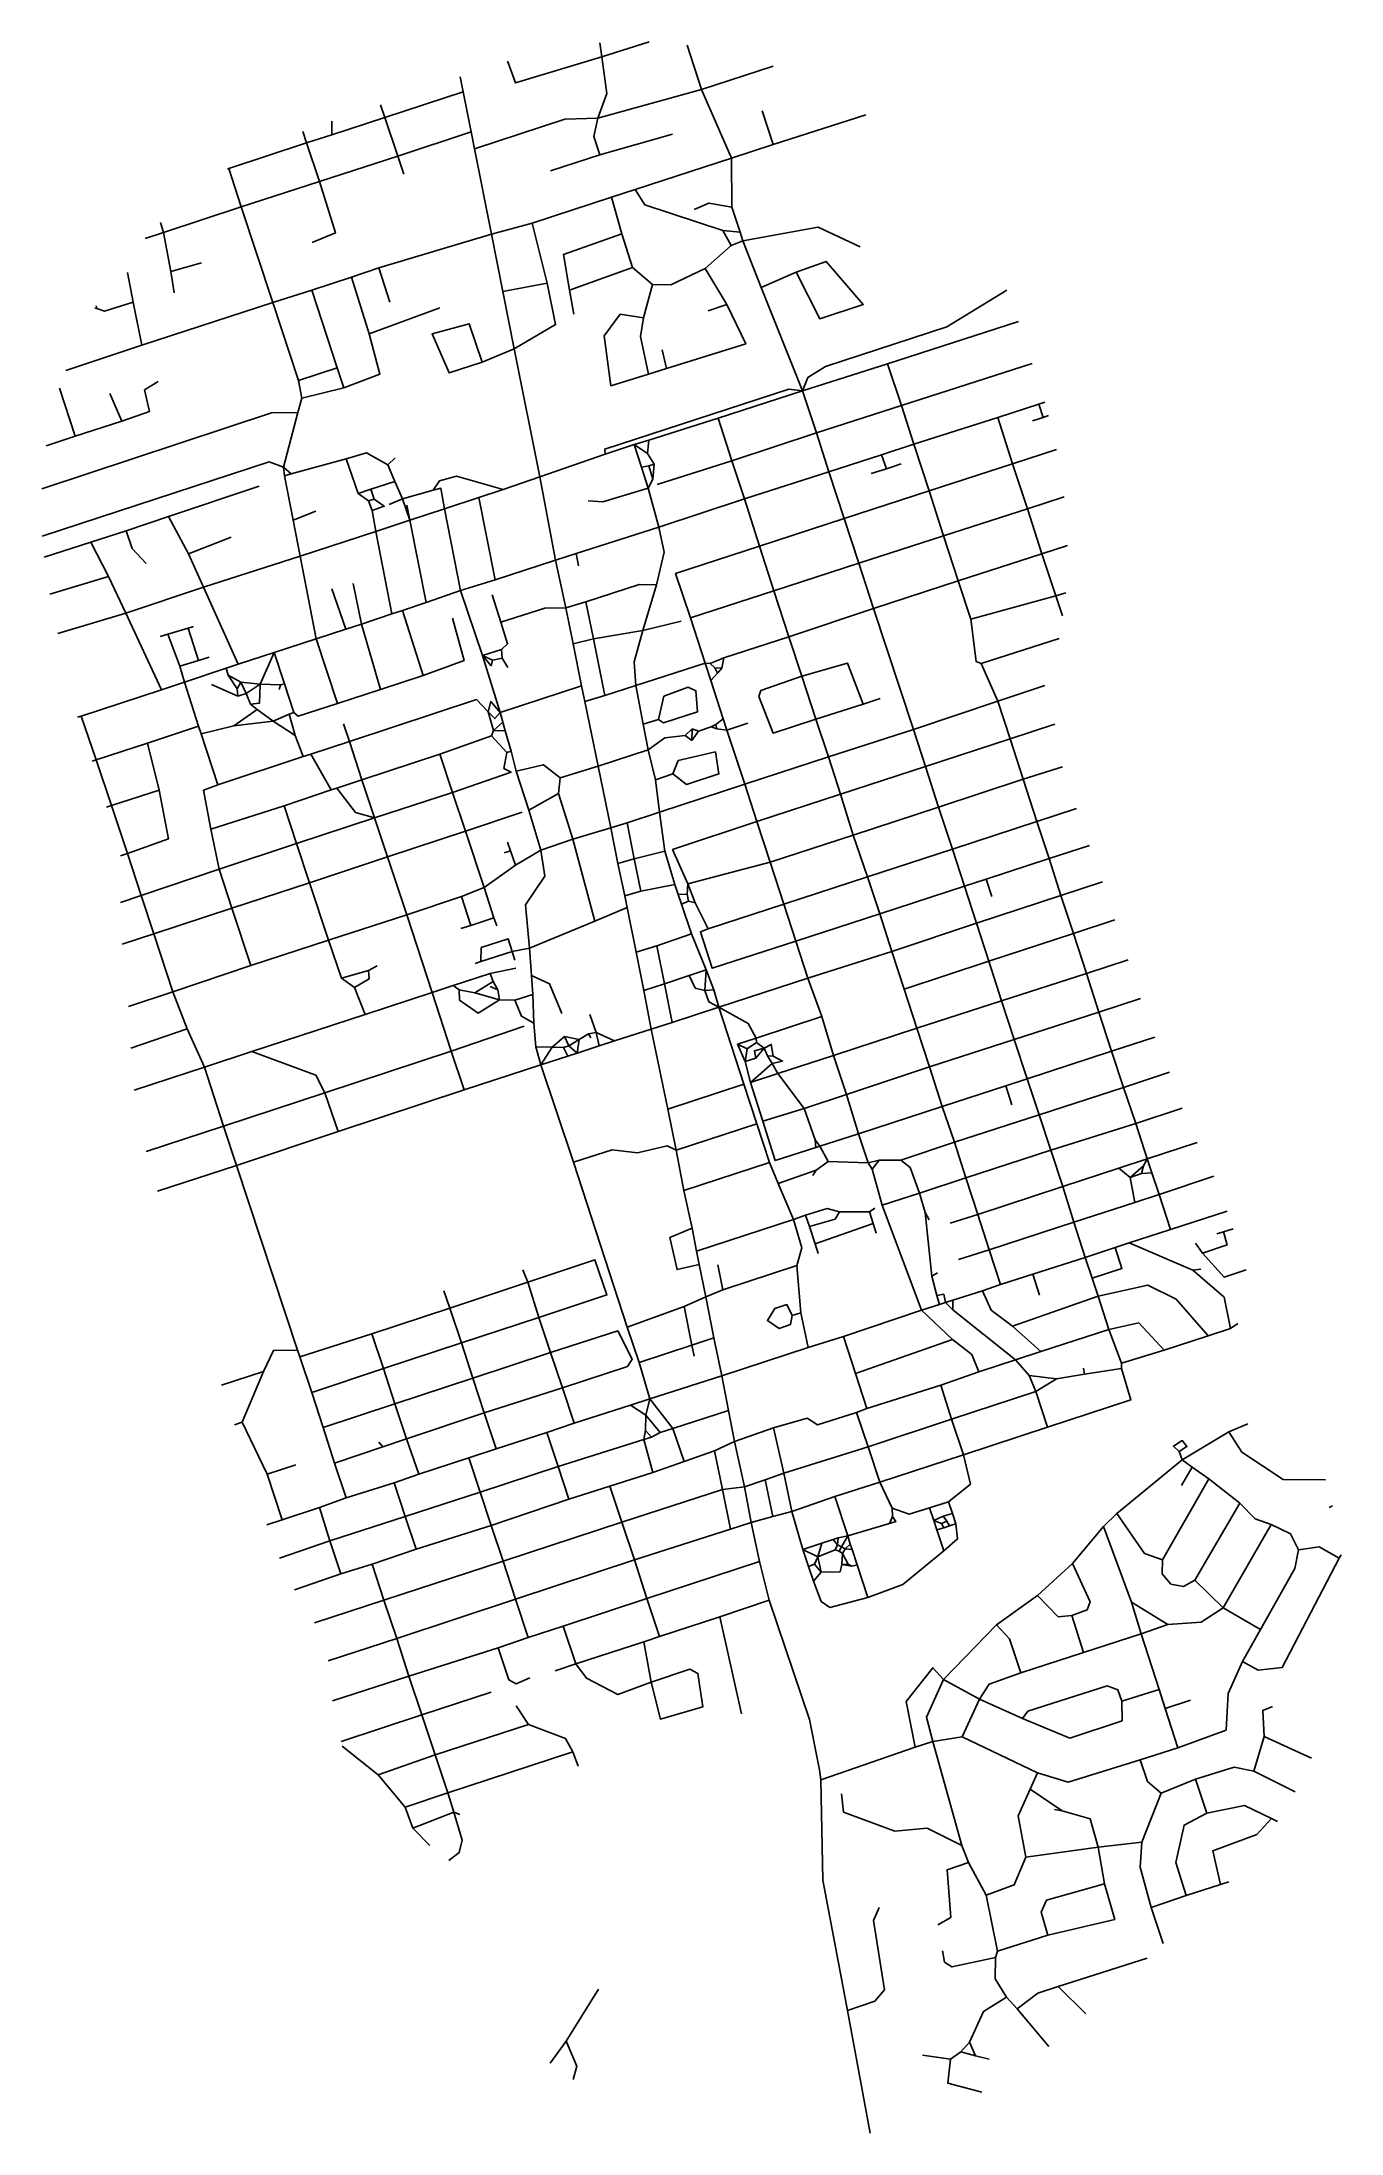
# Model space of a CAD drawing. Header units: metres. Extents: x 626227 to 629446, y 4844735 to 4849917.
import ezdxf

# ---------------------------------------------------------------- set-up
doc = ezdxf.new("R2010")
doc.units = ezdxf.units.M

msp = doc.modelspace()

# ---------------------------------------------------------------- linework, layer by layer
at = {"layer": 'ROADS'}
for points in [[(627614.7, 4849879.9), (627609.4, 4849914.4)], [(627614.7, 4849879.9), (627731.5, 4849917.2)], [(627861.7, 4849799.1), (627825.7, 4849909.2)], [(627381.6, 4849868), (627379.6, 4849868.2)], [(627381.6, 4849868), (627381.1, 4849868.6)], [(627614.7, 4849879.9), (627401, 4849815.5), (627381.6, 4849868)], [(627604.2, 4849728.3), (627627, 4849789), (627614.7, 4849879.9)], [(627861.7, 4849799.1), (628039.2, 4849857)], [(627271.3, 4849793.1), (627263.9, 4849830.5)], [(627076.8, 4849729.6), (627066.4, 4849761.4)], [(627271.3, 4849793.1), (627076.8, 4849729.6)], [(627290.5, 4849694.4), (627271.3, 4849793.1)], [(627604.2, 4849728.3), (627861.7, 4849799.1)], [(627935.8, 4849629.2), (627861.7, 4849799.1)], [(627076.8, 4849729.6), (626945.7, 4849686.9)], [(626945.7, 4849686.9), (626945.9, 4849721)], [(627109, 4849633.7), (627076.8, 4849729.6)], [(627299, 4849652), (627522.5, 4849725.4), (627604.2, 4849728.3)], [(627609.2, 4849637.1), (627594.3, 4849682.9), (627604.2, 4849728.3)], [(628038.5, 4849662.5), (628011.4, 4849746.2)], [(628038.5, 4849662.5), (628268.5, 4849736.6)], [(626883, 4849666.6), (626690.4, 4849603.1)], [(626883, 4849666.6), (626873.7, 4849695.2)], [(626945.7, 4849686.9), (626883, 4849666.6)], [(626915.4, 4849571.1), (626883, 4849666.6)], [(627290.5, 4849694.4), (627109, 4849633.7)], [(627299, 4849652), (627290.5, 4849694.4)], [(627341.1, 4849440.7), (627299, 4849652)], [(627609.2, 4849637.1), (627789.1, 4849688.4)], [(627935.8, 4849629.2), (628038.5, 4849662.5)], [(626690.4, 4849603.1), (626687.4, 4849602.1)], [(626690.4, 4849603.1), (626690.1, 4849603.8)], [(626721.5, 4849508.1), (626690.4, 4849603.1)], [(627109, 4849633.7), (626915.4, 4849571.1)], [(627124.1, 4849589.4), (627109, 4849633.7)], [(627487, 4849597.8), (627609.2, 4849637.1)], [(627696.9, 4849551.4), (627935.8, 4849629.2)], [(627936.3, 4849507.7), (627935.8, 4849629.2)], [(626915.4, 4849571.1), (626721.5, 4849508.1)], [(626896.9, 4849420.3), (626954.8, 4849443.9), (626915.4, 4849571.1)], [(627638.4, 4849532.3), (627696.9, 4849551.4)], [(627696.9, 4849551.4), (627721.3, 4849513.2), (627914.3, 4849449.7)], [(626721.5, 4849508.1), (626529.1, 4849444.6)], [(626799.6, 4849271.5), (626721.5, 4849508.1)], [(627441.8, 4849468.2), (627638.4, 4849532.3)], [(627663.7, 4849441.3), (627638.4, 4849532.3)], [(627843.3, 4849501.8), (627879.4, 4849517.3), (627936.3, 4849507.7)], [(627956.7, 4849445.8), (627936.3, 4849507.7)], [(626529.1, 4849444.6), (626483.7, 4849429.6)], [(626521.2, 4849469.7), (626529.1, 4849444.6)], [(626529.1, 4849444.6), (626547.1, 4849348.5)], [(627341.1, 4849440.7), (627441.8, 4849468.2)], [(627478.7, 4849319.4), (627441.8, 4849468.2)], [(627663.7, 4849441.3), (627519.2, 4849390.3), (627534.3, 4849302.1)], [(627690.4, 4849358.2), (627663.7, 4849441.3)], [(627914.3, 4849449.7), (627956.7, 4849445.8)], [(627914.3, 4849449.7), (627934.5, 4849412.6)], [(627963.9, 4849424), (627956.7, 4849445.8)], [(627963.9, 4849424), (628150, 4849458.1), (628254, 4849409.5)], [(627341.1, 4849440.7), (627062, 4849356.9)], [(627369.3, 4849298.7), (627341.1, 4849440.7)], [(627934.5, 4849412.6), (627870.5, 4849355.4)], [(627963.9, 4849424), (627934.5, 4849412.6)], [(628009.5, 4849308.2), (627963.9, 4849424)], [(626453.7, 4849271.8), (626440, 4849345.5)], [(626547.1, 4849348.5), (626623.1, 4849369.4)], [(626547.1, 4849348.5), (626555, 4849295.6)], [(627062, 4849356.9), (626994.1, 4849334.1)], [(627062, 4849356.9), (627089.6, 4849271.9)], [(627690.4, 4849358.2), (627534.3, 4849302.1)], [(627740.1, 4849315.7), (627690.4, 4849358.2)], [(627870.5, 4849355.4), (627785.7, 4849315.2), (627740.1, 4849315.7)], [(627870.5, 4849355.4), (627924.1, 4849266)], [(628009.5, 4849308.2), (628095.8, 4849346.2)], [(628095.8, 4849346.2), (628169.9, 4849373.1), (628261.8, 4849266.5), (628154.3, 4849230.9), (628095.8, 4849346.2)], [(626896.4, 4849302.3), (626799.6, 4849271.5)], [(626994.1, 4849334.1), (626896.4, 4849302.3)], [(626959.1, 4849109.4), (626896.4, 4849302.3)], [(627038.4, 4849193.9), (626994.1, 4849334.1)], [(627369.3, 4849298.7), (627478.7, 4849319.4)], [(627397.2, 4849156.7), (627369.3, 4849298.7)], [(627397.2, 4849156.7), (627500.1, 4849216.6), (627478.7, 4849319.4)], [(627534.3, 4849302.1), (627545.3, 4849242.5)], [(627718, 4849233.7), (627740.1, 4849315.7)], [(628111.6, 4849052.3), (628009.5, 4849308.2)], [(628111.6, 4849052.3), (628124.9, 4849085.8), (628168.2, 4849112.5), (628469.3, 4849211.4), (628617.7, 4849302.2)], [(626363.5, 4849256.6), (626358.7, 4849257.4)], [(626363.5, 4849256.6), (626362.1, 4849263.2)], [(626453.7, 4849271.8), (626382.5, 4849249.5), (626363.5, 4849256.6)], [(626475.2, 4849165.7), (626453.7, 4849271.8)], [(626799.6, 4849271.5), (626475.2, 4849165.7)], [(626863.4, 4849078.2), (626799.6, 4849271.5)], [(627038.4, 4849193.9), (627213.2, 4849258.4)], [(627718, 4849233.7), (627660, 4849242.2), (627619.9, 4849189.1), (627636.4, 4849065.1), (627729.8, 4849093.4)], [(627729.8, 4849093.4), (627710.4, 4849187.4), (627718, 4849233.7)], [(627924.1, 4849266), (627971, 4849169), (627774.7, 4849107.7)], [(627924.1, 4849266), (627878.1, 4849250.8)], [(626975.4, 4849059.7), (627064.8, 4849093.8), (627038.4, 4849193.9)], [(627317.8, 4849123.7), (627286, 4849218.6), (627194.3, 4849193.8), (627236, 4849097), (627317.8, 4849123.7)], [(628322.3, 4849119.3), (628646.9, 4849224.6)], [(626475.2, 4849165.7), (626286.9, 4849103.2)], [(627397.2, 4849156.7), (627317.8, 4849123.7)], [(627461.2, 4848839.5), (627397.2, 4849156.7)], [(627774.7, 4849107.7), (627763.7, 4849153.7)], [(626863.4, 4849078.2), (626959.1, 4849109.4)], [(626871.8, 4849034.3), (626863.4, 4849078.2)], [(626975.4, 4849059.7), (626959.1, 4849109.4)], [(627774.7, 4849107.7), (627729.8, 4849093.4)], [(628111.6, 4849052.3), (628322.3, 4849119.3)], [(628356.5, 4849016), (628322.3, 4849119.3)], [(628356.5, 4849016), (628680.5, 4849120.6)], [(626271.3, 4849059.1), (626310.1, 4848940.2)], [(626425.3, 4848977.7), (626395.8, 4849046.2)], [(626515.6, 4849075.4), (626482.1, 4849054.8), (626493.9, 4849001), (626425.3, 4848977.7)], [(626861.8, 4848999.2), (626871.8, 4849034.3)], [(626871.8, 4849034.3), (626975.4, 4849059.7)], [(628111.6, 4849052.3), (628077.6, 4849056.6), (627621.6, 4848908.3), (627622.7, 4848895.6)], [(627902.8, 4848985), (628111.6, 4849052.3)], [(628146.2, 4848948.3), (628111.6, 4849052.3)], [(626861.8, 4848999.2), (626795.9, 4848998), (626227.5, 4848809.9)], [(626425.3, 4848977.7), (626310.1, 4848940.2)], [(626826.1, 4848863.4), (626861.8, 4848999.2)], [(627730.7, 4848930), (627902.8, 4848985)], [(627936.7, 4848879.1), (627902.8, 4848985)], [(628146.2, 4848948.3), (628356.5, 4849016)], [(628387.6, 4848920.2), (628356.5, 4849016)], [(628387.6, 4848920.2), (628595, 4848986)], [(628595, 4848986), (628697, 4849019.8)], [(628631.7, 4848872), (628595, 4848986)], [(628707.3, 4848986.8), (628681, 4848978)], [(628697, 4849019.8), (628711.5, 4849024.6)], [(628697, 4849019.8), (628707.3, 4848986.8)], [(628707.3, 4848986.8), (628720.9, 4848991.1)], [(626310.1, 4848940.2), (626238.4, 4848916.4)], [(627694.7, 4848919.1), (627730.7, 4848930)], [(627727.7, 4848896.8), (627730.7, 4848930)], [(627936.7, 4848879.1), (628146.2, 4848948.3)], [(628177.1, 4848851.9), (628146.2, 4848948.3)], [(626228.3, 4848692.6), (626790.3, 4848876.5), (626826.1, 4848863.4)], [(626845.2, 4848846.5), (626980.9, 4848884)], [(626980.9, 4848884), (627031.4, 4848899.2), (627084.5, 4848869)], [(627010.6, 4848797.7), (626980.9, 4848884)], [(627084.5, 4848869), (627102.7, 4848886.7)], [(627461.2, 4848839.5), (627622.7, 4848895.6)], [(627622.7, 4848895.6), (627694.7, 4848919.1)], [(627712.6, 4848863.7), (627694.7, 4848919.1)], [(627727.7, 4848896.8), (627694.7, 4848919.1)], [(627744.4, 4848870.9), (627727.7, 4848896.8)], [(627730.7, 4848866.4), (627744.4, 4848870.9)], [(627741, 4848833.9), (627744.4, 4848870.9)], [(627751.7, 4848820.3), (627936.7, 4848879.1)], [(627968.1, 4848784.7), (627936.7, 4848879.1)], [(628177.1, 4848851.9), (628307.5, 4848894.2)], [(628307.5, 4848894.2), (628387.6, 4848920.2)], [(628307.5, 4848894.2), (628319.2, 4848859.5)], [(628319.2, 4848859.5), (628355.8, 4848871.3)], [(628424.9, 4848804.4), (628387.6, 4848920.2)], [(628424.9, 4848804.4), (628631.7, 4848872)], [(628631.7, 4848872), (628741, 4848907.5)], [(628668.4, 4848760.2), (628631.7, 4848872)], [(626828.8, 4848841.5), (626826.1, 4848863.4)], [(626826.1, 4848863.4), (626845.2, 4848846.5)], [(626845.2, 4848846.5), (626828.8, 4848841.5)], [(626849.6, 4848732.4), (626828.8, 4848841.5)], [(627042.5, 4848808.6), (627101.6, 4848828.2)], [(627084.5, 4848869), (627101.6, 4848828.2)], [(627101.6, 4848828.2), (627120.6, 4848784.5)], [(627196.4, 4848806.5), (627212.4, 4848829.4), (627254.4, 4848840.8), (627370.4, 4848808.4)], [(627461.2, 4848839.5), (627370.4, 4848808.4)], [(627499.3, 4848632.6), (627461.2, 4848839.5)], [(627712.6, 4848863.7), (627730.7, 4848866.4)], [(627729.6, 4848811.2), (627712.6, 4848863.7)], [(627729.6, 4848811.2), (627741, 4848833.9)], [(627741, 4848833.9), (627730.7, 4848866.4)], [(627968.1, 4848784.7), (628177.1, 4848851.9)], [(628215.1, 4848736.2), (628177.1, 4848851.9)], [(628281.9, 4848847.8), (628319.2, 4848859.5)], [(626765.5, 4848816.4), (626541.1, 4848741.3)], [(627042.5, 4848808.6), (627010.6, 4848797.7)], [(627036.7, 4848779.6), (627010.6, 4848797.7)], [(627050.7, 4848784.3), (627036.7, 4848779.6)], [(627045.4, 4848755.7), (627036.7, 4848779.6)], [(627050.7, 4848784.3), (627042.5, 4848808.6)], [(627045.4, 4848755.7), (627075.5, 4848766.3), (627050.7, 4848784.3)], [(627088, 4848770.9), (627120.6, 4848784.5)], [(627120.6, 4848784.5), (627196.4, 4848806.5)], [(627139.3, 4848732.2), (627120.6, 4848784.5)], [(627139.3, 4848732.2), (627131.9, 4848769.5)], [(627196.4, 4848806.5), (627215.9, 4848811.2), (627225.1, 4848760.2)], [(627309.9, 4848787.8), (627225.1, 4848760.2)], [(627370.4, 4848808.4), (627309.9, 4848787.8)], [(627350.2, 4848583.9), (627309.9, 4848787.8)], [(627580.8, 4848780.2), (627616.6, 4848777.2), (627729.6, 4848811.2)], [(627756, 4848714.8), (627729.6, 4848811.2)], [(627756, 4848714.8), (627968.1, 4848784.7)], [(628005, 4848667.6), (627968.1, 4848784.7)], [(628215.1, 4848736.2), (628424.9, 4848804.4)], [(628460.6, 4848693.2), (628424.9, 4848804.4)], [(628668.4, 4848760.2), (628759.5, 4848789.6)], [(626541.1, 4848741.3), (626436.7, 4848705.9)], [(626590.6, 4848648.2), (626541.1, 4848741.3)], [(626849.6, 4848732.4), (626906.3, 4848754.7)], [(626867.3, 4848643.2), (626849.6, 4848732.4)], [(627054.3, 4848704.1), (627045.4, 4848755.7)], [(627139.3, 4848732.2), (627054.3, 4848704.1)], [(627225.1, 4848760.2), (627139.3, 4848732.2)], [(627179.1, 4848527.9), (627139.3, 4848732.2)], [(627264.7, 4848557.9), (627225.1, 4848760.2)], [(628005, 4848667.6), (628215.1, 4848736.2)], [(628251.3, 4848625.1), (628215.1, 4848736.2)], [(628460.6, 4848693.2), (628668.4, 4848760.2)], [(628704.2, 4848648.9), (628668.4, 4848760.2)], [(626348.8, 4848677.8), (626233.2, 4848640)], [(626436.7, 4848705.9), (626348.8, 4848677.8)], [(626392.4, 4848592.6), (626348.8, 4848677.8)], [(626436.7, 4848705.9), (626451.4, 4848661.7), (626486.2, 4848624.8)], [(626590.6, 4848648.2), (626696.8, 4848690.1)], [(627054.3, 4848704.1), (626867.3, 4848643.2)], [(627094.5, 4848500.3), (627054.3, 4848704.1)], [(627550.9, 4848649.2), (627756, 4848714.8)], [(627749.7, 4848571.4), (627768.6, 4848652.6), (627756, 4848714.8)], [(627834.1, 4848490), (627797.1, 4848600), (628005, 4848667.6)], [(628040.7, 4848557.2), (628005, 4848667.6)], [(628251.3, 4848625.1), (628460.6, 4848693.2)], [(628497.3, 4848581.5), (628460.6, 4848693.2)], [(628704.2, 4848648.9), (628767.8, 4848668.9)], [(626627.8, 4848565.9), (626590.6, 4848648.2)], [(626867.3, 4848643.2), (626627.8, 4848565.9)], [(626906.7, 4848438.4), (626867.3, 4848643.2)], [(627499.3, 4848632.6), (627350.2, 4848583.9)], [(627499.3, 4848632.6), (627550.9, 4848649.2)], [(627525.4, 4848514.8), (627499.3, 4848632.6)], [(627557, 4848618.8), (627550.9, 4848649.2)], [(628040.7, 4848557.2), (628251.3, 4848625.1)], [(628287.7, 4848513), (628251.3, 4848625.1)], [(628497.3, 4848581.5), (628704.2, 4848648.9)], [(628739.3, 4848544.2), (628704.2, 4848648.9)], [(626392.4, 4848592.6), (626247.4, 4848549)], [(626435.4, 4848501.4), (626392.4, 4848592.6)], [(626627.8, 4848565.9), (626435.4, 4848501.4)], [(626713.5, 4848375.4), (626627.8, 4848565.9)], [(626980, 4848461.8), (626945.6, 4848561.6)], [(627019.5, 4848474.6), (626998.5, 4848575)], [(627350.2, 4848583.9), (627264.7, 4848557.9)], [(627575, 4848529.8), (627707.2, 4848572.3), (627749.7, 4848571.4)], [(627715.7, 4848458.8), (627749.7, 4848571.4)], [(628287.7, 4848513), (628497.3, 4848581.5)], [(628528.6, 4848486.5), (628497.3, 4848581.5)], [(627121.1, 4848508.3), (627094.5, 4848500.3)], [(627179.1, 4848527.9), (627121.1, 4848508.3)], [(627121.1, 4848508.3), (627171.8, 4848347.2)], [(627264.7, 4848557.9), (627179.1, 4848527.9)], [(627264.7, 4848557.9), (627319.2, 4848396.5)], [(627342.6, 4848547.1), (627364.7, 4848478.9)], [(627525.4, 4848514.8), (627473.7, 4848513.6), (627364.7, 4848478.9)], [(627525.4, 4848514.8), (627575, 4848529.8)], [(627543.4, 4848426), (627525.4, 4848514.8)], [(627594, 4848437.6), (627575, 4848529.8)], [(627834.1, 4848490), (628040.7, 4848557.2)], [(628077.5, 4848443.3), (628040.7, 4848557.2)], [(628077.5, 4848443.3), (628287.7, 4848513)], [(628386.1, 4848213.3), (628287.7, 4848513)], [(628528.6, 4848486.5), (628739.3, 4848544.2)], [(628739.3, 4848544.2), (628763.6, 4848551.9)], [(628755.6, 4848494.7), (628739.3, 4848544.2)], [(626435.4, 4848501.4), (626266.7, 4848450.9)], [(626523.6, 4848312), (626435.4, 4848501.4)], [(626539.5, 4848449.6), (626589.5, 4848464.8)], [(626589.5, 4848464.8), (626603, 4848468.6)], [(626615.7, 4848384.5), (626589.5, 4848464.8)], [(626980, 4848461.8), (626906.7, 4848438.4)], [(627019.5, 4848474.6), (626980, 4848461.8)], [(627094.5, 4848500.3), (627019.5, 4848474.6)], [(627019.5, 4848474.6), (627066.4, 4848312.8)], [(627244.7, 4848489.2), (627273.4, 4848384.3), (627171.8, 4848347.2)], [(627364.7, 4848478.9), (627381.1, 4848426), (627366, 4848411.4)], [(627594, 4848437.6), (627715.7, 4848458.8)], [(627698.7, 4848322.3), (627694.5, 4848381.3), (627715.7, 4848458.8)], [(627715.7, 4848458.8), (627811.2, 4848481.4)], [(627870.3, 4848378), (627834.1, 4848490)], [(628554, 4848377.1), (628541.8, 4848381.7), (628528.6, 4848486.5)], [(626539.5, 4848449.6), (626520.8, 4848443.8)], [(626569.2, 4848370), (626539.5, 4848449.6)], [(626906.7, 4848438.4), (626803.1, 4848404.1)], [(626959.7, 4848277.9), (626906.7, 4848438.4)], [(627366, 4848411.4), (627319.2, 4848396.5)], [(627368, 4848390.4), (627366, 4848411.4)], [(627543.4, 4848426), (627594, 4848437.6)], [(627564.4, 4848321.7), (627543.4, 4848426)], [(627622.1, 4848297.3), (627594, 4848437.6)], [(627916.3, 4848391.2), (628077.5, 4848443.3)], [(628110.2, 4848345.2), (628077.5, 4848443.3)], [(628554, 4848377.1), (628747.4, 4848438.8)], [(626569.2, 4848370), (626615.7, 4848384.5)], [(626580.5, 4848330.5), (626569.2, 4848370)], [(626683.7, 4848365.4), (626580.5, 4848330.5)], [(626615.7, 4848384.5), (626641.9, 4848392.7)], [(626713.5, 4848375.4), (626683.7, 4848365.4)], [(626689, 4848347.8), (626683.7, 4848365.4)], [(626803.1, 4848404.1), (626713.5, 4848375.4)], [(626768.3, 4848325.5), (626803.1, 4848404.1)], [(626828.2, 4848326.8), (626803.1, 4848404.1)], [(627362.8, 4848255.7), (627319.2, 4848396.5)], [(627343.7, 4848385.2), (627340.5, 4848371.5), (627319.2, 4848396.5)], [(627343.7, 4848385.2), (627319.2, 4848396.5)], [(627368, 4848390.4), (627343.7, 4848385.2)], [(627381.4, 4848367.1), (627368, 4848390.4)], [(627698.7, 4848322.3), (627870.3, 4848378)], [(627884.1, 4848335), (627870.3, 4848378)], [(627882.8, 4848376.8), (627870.3, 4848378)], [(627882.8, 4848376.8), (627916.3, 4848391.2)], [(627894.4, 4848366.4), (627882.8, 4848376.8)], [(627884.1, 4848335), (627901.3, 4848352.8)], [(627901.3, 4848352.8), (627894.4, 4848366.4)], [(627894.4, 4848366.4), (627912.1, 4848365.4)], [(627901.3, 4848352.8), (627912.1, 4848365.4)], [(627912.1, 4848365.4), (627916.3, 4848391.2)], [(628110.2, 4848345.2), (628223.2, 4848377.9), (628262.1, 4848276.2)], [(628595.5, 4848283.7), (628554, 4848377.1)], [(626523.6, 4848312), (626325.1, 4848246.4)], [(626580.5, 4848330.5), (626523.6, 4848312)], [(626580.5, 4848330.5), (626615.4, 4848221.9)], [(626713.2, 4848296.3), (626647.4, 4848324.6)], [(626711.3, 4848314.3), (626689, 4848347.8)], [(626720.6, 4848330.9), (626689, 4848347.8)], [(626711.3, 4848314.3), (626720.6, 4848330.9)], [(626713.2, 4848296.3), (626711.3, 4848314.3)], [(626733.6, 4848302.8), (626713.2, 4848296.3)], [(626733.6, 4848302.8), (626720.6, 4848330.9)], [(626720.6, 4848330.9), (626768.3, 4848325.5)], [(626733.6, 4848302.8), (626768.3, 4848325.5)], [(626744.2, 4848276.4), (626733.6, 4848302.8)], [(626744.2, 4848276.4), (626766.8, 4848278.9), (626768.3, 4848325.5)], [(626768.3, 4848325.5), (626818.4, 4848323.8)], [(626814.9, 4848312.3), (626818.4, 4848323.8)], [(626818.4, 4848323.8), (626828.2, 4848326.8)], [(626851.4, 4848255.2), (626828.2, 4848326.8)], [(627066.4, 4848312.8), (626959.7, 4848277.9)], [(627171.8, 4848347.2), (627066.4, 4848312.8)], [(627564.4, 4848321.7), (627362.8, 4848255.7)], [(627572.5, 4848282.9), (627564.4, 4848321.7)], [(627622.1, 4848297.3), (627698.7, 4848322.3)], [(627716.8, 4848226.5), (627698.7, 4848322.3)], [(627754.8, 4848238.2), (627767, 4848229.9), (627851.5, 4848257.5), (627847.4, 4848309.5), (627828.3, 4848318.2), (627768.3, 4848295.7), (627754.8, 4848238.2)], [(627915, 4848239.6), (627884.1, 4848335)], [(628144.8, 4848238.7), (628038.5, 4848204.1), (628003.7, 4848295), (628008, 4848310.3), (628110.2, 4848345.2)], [(628144.8, 4848238.7), (628110.2, 4848345.2)], [(628595.5, 4848283.7), (628711.5, 4848322.3)], [(626703, 4848222.6), (626760.5, 4848263.2)], [(626760.5, 4848263.2), (626744.2, 4848276.4)], [(626800.2, 4848234.1), (626760.5, 4848263.2)], [(626840.1, 4848251.1), (626800.2, 4848234.1)], [(626840.1, 4848251.1), (626851.4, 4848255.2)], [(626854.6, 4848198.8), (626840.1, 4848251.1)], [(626959.7, 4848277.9), (626862.2, 4848246.6), (626851.4, 4848255.2)], [(627333.3, 4848257.3), (627304.4, 4848287.6), (626989.8, 4848183.4)], [(627333.3, 4848257.3), (627339.5, 4848282.8), (627362.8, 4848255.7)], [(627333.3, 4848257.3), (627346.2, 4848211.2)], [(627362.8, 4848255.7), (627349.6, 4848240.2), (627333.3, 4848257.3)], [(627369.5, 4848231.2), (627362.8, 4848255.7)], [(627572.5, 4848282.9), (627622.1, 4848297.3)], [(627605.1, 4848122.2), (627572.5, 4848282.9)], [(628144.8, 4848238.7), (628262.1, 4848276.2)], [(628262.1, 4848276.2), (628304.1, 4848289.9)], [(628386.1, 4848213.3), (628595.5, 4848283.7)], [(628625.5, 4848190.2), (628595.5, 4848283.7)], [(626325.1, 4848246.4), (626315.7, 4848243.5)], [(626362, 4848138.5), (626325.1, 4848246.4)], [(626615.4, 4848221.9), (626488.9, 4848179.4)], [(626615.4, 4848221.9), (626621.7, 4848202.7)], [(626703, 4848222.6), (626621.7, 4848202.7)], [(626621.7, 4848202.7), (626663.4, 4848076.6)], [(626800.2, 4848234.1), (626703, 4848222.6)], [(626854.6, 4848198.8), (626800.2, 4848234.1)], [(626874.7, 4848146.1), (626854.6, 4848198.8)], [(626989.8, 4848183.4), (626974.8, 4848227.7)], [(627341.4, 4848198), (627212.9, 4848152.5)], [(627346.2, 4848211.2), (627341.4, 4848198)], [(627379.2, 4848156.4), (627341.4, 4848198)], [(627369.5, 4848231.2), (627346.2, 4848211.2)], [(627375.3, 4848209.7), (627346.2, 4848211.2)], [(627375.3, 4848209.7), (627369.5, 4848231.2)], [(627389.8, 4848159.5), (627375.3, 4848209.7)], [(627716.8, 4848226.5), (627754.8, 4848238.2)], [(627729.1, 4848163.2), (627716.8, 4848226.5)], [(627729.1, 4848163.2), (627770.9, 4848193), (627820.8, 4848198.7)], [(627820.8, 4848198.7), (627838.1, 4848215.3)], [(627820.8, 4848198.7), (627837.5, 4848186.3)], [(627837.5, 4848186.3), (627838.1, 4848215.3)], [(627837.5, 4848186.3), (627853.7, 4848209.5)], [(627838.1, 4848215.3), (627853.7, 4848209.5)], [(627853.7, 4848209.5), (627885.2, 4848219.6)], [(627885.2, 4848219.6), (627896.6, 4848225.5)], [(627885.2, 4848219.6), (627899.5, 4848215.2)], [(627896.6, 4848225.5), (627915, 4848239.6)], [(627899.5, 4848215.2), (627896.6, 4848225.5)], [(627899.5, 4848215.2), (627924, 4848212.1)], [(627924, 4848212.1), (627915, 4848239.6)], [(627924, 4848212.1), (627976.4, 4848228.9)], [(627968.3, 4848078), (627924, 4848212.1)], [(628175.7, 4848145.5), (628144.8, 4848238.7)], [(628175.7, 4848145.5), (628386.1, 4848213.3)], [(628415.8, 4848121.7), (628386.1, 4848213.3)], [(628625.5, 4848190.2), (628736.2, 4848226.4)], [(626488.9, 4848179.4), (626362, 4848138.5)], [(626488.9, 4848179.4), (626518.1, 4848062.9)], [(626874.7, 4848146.1), (626663.4, 4848076.6)], [(626893.5, 4848152.2), (626874.7, 4848146.1)], [(626989.8, 4848183.4), (626893.5, 4848152.2)], [(626944, 4848064), (626893.5, 4848152.2)], [(627020.4, 4848088.5), (626989.8, 4848183.4)], [(627212.9, 4848152.5), (627020.4, 4848088.5)], [(627244.5, 4848057.5), (627212.9, 4848152.5)], [(627244.5, 4848057.5), (627389.6, 4848107.3), (627372.1, 4848116.9), (627379.2, 4848156.4)], [(627389.8, 4848159.5), (627379.2, 4848156.4)], [(627402.6, 4848109.8), (627389.8, 4848159.5)], [(627605.1, 4848122.2), (627729.1, 4848163.2)], [(627747.7, 4848088.5), (627729.1, 4848163.2)], [(627790.1, 4848103.1), (627824.1, 4848077.3), (627904.6, 4848103.4), (627895.7, 4848157.7), (627803.9, 4848136.3), (627790.1, 4848103.1)], [(627968.3, 4848078), (628175.7, 4848145.5)], [(628205.8, 4848053.2), (628175.7, 4848145.5)], [(628415.8, 4848121.7), (628625.5, 4848190.2)], [(628657.7, 4848090), (628625.5, 4848190.2)], [(626362, 4848138.5), (626351.9, 4848135.2)], [(626399.9, 4848025.2), (626362, 4848138.5)], [(627511.4, 4848093.6), (627469.7, 4848126.2), (627402.6, 4848109.8)], [(627433.3, 4848013.4), (627402.6, 4848109.8)], [(627507.1, 4848054.8), (627511.4, 4848093.6)], [(627605.1, 4848122.2), (627511.4, 4848093.6)], [(627636.5, 4847969.6), (627605.1, 4848122.2)], [(627747.7, 4848088.5), (627790.1, 4848103.1)], [(628205.8, 4848053.2), (628415.8, 4848121.7)], [(628448.7, 4848021.2), (628415.8, 4848121.7)], [(628657.7, 4848090), (628755.4, 4848121.1)], [(626518.1, 4848062.9), (626399.9, 4848025.2)], [(626518.1, 4848062.9), (626541.1, 4847942.3), (626440, 4847906)], [(626646.3, 4847966.2), (626627.9, 4848062.9), (626663.4, 4848076.6)], [(626944, 4848064), (626827.8, 4848024.5)], [(626957.7, 4848068.2), (626944, 4848064)], [(627020.4, 4848088.5), (626957.7, 4848068.2)], [(627051.5, 4847994.5), (627004.7, 4848007.3), (626957.7, 4848068.2)], [(627051.5, 4847994.5), (627020.4, 4848088.5)], [(627244.5, 4848057.5), (627051.5, 4847994.5)], [(627276.6, 4847961.1), (627244.5, 4848057.5)], [(627507.1, 4848054.8), (627433.3, 4848013.4)], [(627542.4, 4847941.9), (627507.1, 4848054.8)], [(627757, 4848008.9), (627747.7, 4848088.5)], [(627757, 4848008.9), (627968.3, 4848078)], [(627998.6, 4847985.4), (627968.3, 4848078)], [(627998.6, 4847985.4), (628205.8, 4848053.2)], [(628237.3, 4847951.5), (628205.8, 4848053.2)], [(628448.7, 4848021.2), (628657.7, 4848090)], [(628692.1, 4847985.5), (628657.7, 4848090)], [(626399.9, 4848025.2), (626387.7, 4848021.2)], [(626440, 4847906), (626399.9, 4848025.2)], [(626827.8, 4848024.5), (626646.3, 4847966.2)], [(626858.4, 4847930.5), (626827.8, 4848024.5)], [(627051.5, 4847994.5), (626858.4, 4847930.5)], [(627084, 4847898.1), (627051.5, 4847994.5)], [(627417.1, 4848008.7), (627276.6, 4847961.1)], [(627463.3, 4847914.6), (627433.3, 4848013.4)], [(627677.1, 4847982), (627757, 4848008.9)], [(627770.7, 4847911.5), (627757, 4848008.9)], [(628237.3, 4847951.5), (628448.7, 4848021.2)], [(628482.9, 4847916.9), (628448.7, 4848021.2)], [(628692.1, 4847985.5), (628789.8, 4848017.4)], [(626666.6, 4847867.6), (626646.3, 4847966.2)], [(627276.6, 4847961.1), (627084, 4847898.1)], [(627323, 4847821.6), (627276.6, 4847961.1)], [(627542.4, 4847941.9), (627463.3, 4847914.6)], [(627636.5, 4847969.6), (627542.4, 4847941.9)], [(627596.8, 4847738.4), (627542.4, 4847941.9)], [(627636.5, 4847969.6), (627677.1, 4847982)], [(627654.2, 4847881), (627636.5, 4847969.6)], [(627694.5, 4847892.7), (627677.1, 4847982)], [(627827.2, 4847831.1), (627789.6, 4847915.8), (627998.6, 4847985.4)], [(628031.5, 4847884.9), (627998.6, 4847985.4)], [(628031.5, 4847884.9), (628237.3, 4847951.5)], [(628272.7, 4847848.5), (628237.3, 4847951.5)], [(628482.9, 4847916.9), (628692.1, 4847985.5)], [(628722.1, 4847893.6), (628692.1, 4847985.5)], [(626440, 4847906), (626422.6, 4847900.2)], [(626473.8, 4847802.4), (626440, 4847906)], [(626858.4, 4847930.5), (626666.6, 4847867.6)], [(626890.1, 4847833.1), (626858.4, 4847930.5)], [(627084, 4847898.1), (626890.1, 4847833.1)], [(627131.4, 4847754), (627084, 4847898.1)], [(627388.2, 4847912.4), (627372.7, 4847907.8)], [(627388.2, 4847912.4), (627381.2, 4847933.9)], [(627400.9, 4847877.1), (627388.2, 4847912.4)], [(627463.3, 4847914.6), (627400.9, 4847877.1)], [(627435.1, 4847671.3), (627425.5, 4847778.6), (627473.5, 4847850.1), (627463.3, 4847914.6)], [(627654.2, 4847881), (627694.5, 4847892.7)], [(627694.5, 4847892.7), (627770.7, 4847911.5)], [(627710.9, 4847813.1), (627694.5, 4847892.7)], [(627795.4, 4847829.6), (627770.7, 4847911.5)], [(628272.7, 4847848.5), (628482.9, 4847916.9)], [(628512.8, 4847825.2), (628482.9, 4847916.9)], [(628566.5, 4847842.9), (628722.1, 4847893.6)], [(628722.1, 4847893.6), (628822.3, 4847926.2)], [(628751.5, 4847802.1), (628722.1, 4847893.6)], [(626666.6, 4847867.6), (626473.8, 4847802.4)], [(626698.3, 4847770.6), (626666.6, 4847867.6)], [(627400.9, 4847877.1), (627323, 4847821.6)], [(627671.4, 4847801.4), (627654.2, 4847881)], [(627827.2, 4847831.1), (628031.5, 4847884.9)], [(628065.5, 4847780.8), (628031.5, 4847884.9)], [(628065.5, 4847780.8), (628272.7, 4847848.5)], [(628302.7, 4847756.3), (628272.7, 4847848.5)], [(628512.8, 4847825.2), (628566.5, 4847842.9)], [(628566.5, 4847842.9), (628580.3, 4847799.9)], [(628751.5, 4847802.1), (628854.8, 4847835.9)], [(626473.8, 4847802.4), (626421.9, 4847785)], [(626505, 4847707.1), (626473.8, 4847802.4)], [(626890.1, 4847833.1), (626698.3, 4847770.6)], [(626937.4, 4847691), (626890.1, 4847833.1)], [(627266.7, 4847799.7), (627131.4, 4847754)], [(627323, 4847821.6), (627266.7, 4847799.7)], [(627289.6, 4847727.8), (627266.7, 4847799.7)], [(627346.8, 4847746.6), (627323, 4847821.6)], [(627671.4, 4847801.4), (627710.9, 4847813.1)], [(627677, 4847772), (627671.4, 4847801.4)], [(627710.9, 4847813.1), (627795.4, 4847829.6)], [(627803.8, 4847804.2), (627795.4, 4847829.6)], [(627826.2, 4847805.3), (627803.8, 4847804.2)], [(627811.6, 4847780.9), (627803.8, 4847804.2)], [(627811.6, 4847780.9), (627829.3, 4847787.6)], [(627826.2, 4847805.3), (627827.2, 4847831.1)], [(627829.3, 4847787.6), (627826.2, 4847805.3)], [(627845.8, 4847783.7), (627827.2, 4847831.1)], [(627845.8, 4847783.7), (627829.3, 4847787.6)], [(627877.6, 4847719.5), (627845.8, 4847783.7)], [(628302.7, 4847756.3), (628512.8, 4847825.2)], [(628542.7, 4847733.8), (628512.8, 4847825.2)], [(628542.7, 4847733.8), (628751.5, 4847802.1)], [(628782.6, 4847707.7), (628751.5, 4847802.1)], [(626698.3, 4847770.6), (626505, 4847707.1)], [(626745.3, 4847628.5), (626698.3, 4847770.6)], [(627131.4, 4847754), (626937.4, 4847691)], [(627194, 4847562.1), (627131.4, 4847754)], [(627346.8, 4847746.6), (627289.6, 4847727.8)], [(627354, 4847727), (627346.8, 4847746.6)], [(627596.8, 4847738.4), (627435.1, 4847671.3)], [(627677, 4847772), (627596.8, 4847738.4)], [(627699.9, 4847661.4), (627677, 4847772)], [(627836.7, 4847706.8), (627811.6, 4847780.9)], [(627877.6, 4847719.5), (628065.5, 4847780.8)], [(628095.2, 4847689.3), (628065.5, 4847780.8)], [(628095.2, 4847689.3), (628302.7, 4847756.3)], [(628332.6, 4847663.4), (628302.7, 4847756.3)], [(628332.6, 4847663.4), (628542.7, 4847733.8)], [(628573.3, 4847639.6), (628542.7, 4847733.8)], [(628782.6, 4847707.7), (628885.5, 4847741.4)], [(626505, 4847707.1), (626426.5, 4847681.3)], [(626552.2, 4847563.5), (626505, 4847707.1)], [(626937.4, 4847691), (626745.3, 4847628.5)], [(626969.6, 4847596.9), (626937.4, 4847691)], [(627289.6, 4847727.8), (627265.5, 4847719.9)], [(627392.4, 4847663.7), (627382.5, 4847694.6), (627315.6, 4847672.8), (627314.8, 4847638.2)], [(627750.4, 4847677.5), (627836.7, 4847706.8)], [(627873.2, 4847618), (627836.7, 4847706.8)], [(627877.6, 4847719.5), (627858.7, 4847712.1), (627887.9, 4847621.8), (628095.2, 4847689.3)], [(628125.1, 4847597.4), (628095.2, 4847689.3)], [(628573.3, 4847639.6), (628782.6, 4847707.7)], [(628815, 4847608.7), (628782.6, 4847707.7)], [(626745.3, 4847628.5), (626552.2, 4847563.5)], [(627036.3, 4847616.3), (627058.2, 4847627.7)], [(627314.8, 4847638.2), (627300.4, 4847633.5)], [(627392.4, 4847663.7), (627314.8, 4847638.2)], [(627435.1, 4847671.3), (627392.4, 4847663.7)], [(627392.4, 4847663.7), (627399, 4847641.5)], [(627440.1, 4847603.6), (627435.1, 4847671.3)], [(627699.9, 4847661.4), (627750.4, 4847677.5)], [(627718.3, 4847566.9), (627699.9, 4847661.4)], [(627769.5, 4847583.1), (627750.4, 4847677.5)], [(628125.1, 4847597.4), (628332.6, 4847663.4)], [(628363.6, 4847569.8), (628332.6, 4847663.4)], [(628363.6, 4847569.8), (628573.3, 4847639.6)], [(628604.1, 4847541.2), (628573.3, 4847639.6)], [(628815, 4847608.7), (628917.9, 4847642.5)], [(626969.6, 4847596.9), (627036.3, 4847616.3)], [(627002.2, 4847573.9), (626969.6, 4847596.9)], [(627002.2, 4847573.9), (627038, 4847595.2), (627036.3, 4847616.3)], [(627246.2, 4847578.9), (627194, 4847562.1)], [(627338.3, 4847608.6), (627246.2, 4847578.9)], [(627261.2, 4847567.9), (627246.2, 4847578.9)], [(627299.7, 4847561), (627345.5, 4847589.1)], [(627356.7, 4847568.1), (627337.5, 4847576.8)], [(627401.4, 4847622.3), (627338.3, 4847608.6)], [(627345.5, 4847589.1), (627338.3, 4847608.6)], [(627356.7, 4847568.1), (627345.5, 4847589.1)], [(627440.1, 4847603.6), (627485, 4847582.9), (627515.5, 4847509.3)], [(627443.2, 4847556.7), (627440.1, 4847603.6)], [(627718.3, 4847566.9), (627769.5, 4847583.1)], [(627769.5, 4847583.1), (627831, 4847604)], [(627788.3, 4847487.7), (627769.5, 4847583.1)], [(627831, 4847604), (627873.2, 4847618)], [(627869.4, 4847566.9), (627845.8, 4847572.7), (627831, 4847604)], [(627869.4, 4847566.9), (627873.2, 4847618)], [(627891.7, 4847568.3), (627873.2, 4847618)], [(627904, 4847525.7), (628125.1, 4847597.4)], [(628159, 4847501.9), (628125.1, 4847597.4)], [(628604.1, 4847541.2), (628815, 4847608.7)], [(628845.7, 4847513.2), (628815, 4847608.7)], [(626552.2, 4847563.5), (626442, 4847526.9)], [(626587.5, 4847471.6), (626552.2, 4847563.5)], [(627028.1, 4847507.2), (627002.2, 4847573.9)], [(627194, 4847562.1), (627028.1, 4847507.2)], [(627241.1, 4847416.4), (627194, 4847562.1)], [(627360.7, 4847543.9), (627308.4, 4847510.5), (627261.8, 4847542.9), (627261.2, 4847567.9)], [(627299.7, 4847561), (627261.2, 4847567.9)], [(627360.7, 4847543.9), (627299.7, 4847561)], [(627360.7, 4847543.9), (627356.7, 4847568.1)], [(627398.7, 4847542.3), (627360.7, 4847543.9)], [(627443.2, 4847556.7), (627398.7, 4847542.3)], [(627445.9, 4847486.1), (627415.9, 4847502.8), (627398.7, 4847542.3)], [(627445.9, 4847486.1), (627443.2, 4847556.7)], [(627736.8, 4847471.1), (627718.3, 4847566.9)], [(627788.3, 4847487.7), (627904, 4847525.7)], [(627891.7, 4847568.3), (627869.4, 4847566.9)], [(627904, 4847525.7), (627879.8, 4847538.5), (627869.4, 4847566.9)], [(627904, 4847525.7), (627891.7, 4847568.3)], [(627966.5, 4847334.4), (627904, 4847525.7)], [(627996.5, 4847448.7), (627976.9, 4847485.2), (627904, 4847525.7)], [(628394.8, 4847473.1), (628363.6, 4847569.8)], [(628394.8, 4847473.1), (628604.1, 4847541.2)], [(628636, 4847445), (628604.1, 4847541.2)], [(628845.7, 4847513.2), (628948.9, 4847547)], [(627028.1, 4847507.2), (626747.9, 4847415.5)], [(627422.1, 4847478), (627241.1, 4847416.4)], [(627451.4, 4847427.3), (627445.9, 4847486.1)], [(627600.8, 4847462.5), (627585, 4847507.3)], [(627736.8, 4847471.1), (627788.3, 4847487.7)], [(627996.5, 4847448.7), (628159, 4847501.9)], [(628187.9, 4847405.3), (628159, 4847501.9)], [(628187.9, 4847405.3), (628394.8, 4847473.1)], [(628426.1, 4847377.3), (628394.8, 4847473.1)], [(628636, 4847445), (628845.7, 4847513.2)], [(628877.2, 4847416.5), (628845.7, 4847513.2)], [(626587.5, 4847471.6), (626447.8, 4847424)], [(626630.5, 4847376.9), (626587.5, 4847471.6)], [(627463.4, 4847382.5), (627451.4, 4847427.3)], [(627451.4, 4847427.3), (627491.7, 4847426.6)], [(627463.4, 4847382.5), (627491.7, 4847426.6)], [(627491.7, 4847426.6), (627522.3, 4847452.5)], [(627491.7, 4847426.6), (627519.2, 4847425.4)], [(627519.2, 4847425.4), (627532.7, 4847429.3)], [(627530.5, 4847404.2), (627519.2, 4847425.4)], [(627532.7, 4847429.3), (627522.3, 4847452.5)], [(627522.3, 4847452.5), (627558.4, 4847444.9)], [(627532.7, 4847429.3), (627558.4, 4847444.9)], [(627553.7, 4847411.8), (627532.7, 4847429.3)], [(627553.7, 4847411.8), (627558.4, 4847444.9)], [(627607.8, 4847429.3), (627553.7, 4847411.8)], [(627558.4, 4847444.9), (627581.5, 4847459.7)], [(627581.5, 4847459.7), (627600.8, 4847462.5)], [(627587.5, 4847449.2), (627581.5, 4847459.7)], [(627607.8, 4847429.3), (627600.8, 4847462.5)], [(627645.5, 4847441.6), (627600.8, 4847462.5)], [(627645.5, 4847441.6), (627607.8, 4847429.3)], [(627736.8, 4847471.1), (627645.5, 4847441.6)], [(627778, 4847272.3), (627736.8, 4847471.1)], [(627950.8, 4847434.1), (627996.5, 4847448.7)], [(627969.4, 4847391), (627950.8, 4847434.1)], [(627974.3, 4847422.2), (627950.8, 4847434.1)], [(627969.4, 4847391), (627974.3, 4847422.2)], [(627974.3, 4847422.2), (627997.2, 4847437.9)], [(627995.5, 4847398.8), (627992.3, 4847417.5), (628016.2, 4847424.1)], [(627995.5, 4847398.8), (628016.2, 4847424.1)], [(627997.2, 4847437.9), (627996.5, 4847448.7)], [(628016.2, 4847424.1), (627997.2, 4847437.9)], [(628038.6, 4847404.1), (628033.9, 4847433), (628016.2, 4847424.1)], [(628024.7, 4847404.8), (628016.2, 4847424.1)], [(628426.1, 4847377.3), (628636, 4847445)], [(628667.6, 4847347.6), (628636, 4847445)], [(628877.2, 4847416.5), (628984.3, 4847451.4)], [(626630.5, 4847376.9), (626456.2, 4847320)], [(626747.9, 4847415.5), (626630.5, 4847376.9)], [(626677.5, 4847230.7), (626630.5, 4847376.9)], [(626928.1, 4847313.3), (626906.1, 4847356.9), (626747.9, 4847415.5)], [(627241.1, 4847416.4), (626928.1, 4847313.3)], [(627273.2, 4847320.5), (627241.1, 4847416.4)], [(627463.4, 4847382.5), (627273.2, 4847320.5)], [(627530.5, 4847404.2), (627463.4, 4847382.5)], [(627544.1, 4847141.6), (627463.4, 4847382.5)], [(627553.7, 4847411.8), (627530.5, 4847404.2)], [(627995.5, 4847398.8), (627969.4, 4847391)], [(627982.3, 4847338.9), (627969.4, 4847391)], [(627982.3, 4847338.9), (628036, 4847385.6)], [(628036, 4847385.6), (628024.7, 4847404.8)], [(628038.6, 4847404.1), (628024.7, 4847404.8)], [(628036, 4847385.6), (628062.1, 4847391.9), (628038.6, 4847404.1)], [(628050.2, 4847361), (628036, 4847385.6)], [(628050.2, 4847361), (628187.9, 4847405.3)], [(628220.2, 4847308.8), (628187.9, 4847405.3)], [(628220.2, 4847308.8), (628426.1, 4847377.3)], [(628457.3, 4847279.5), (628426.1, 4847377.3)], [(628667.6, 4847347.6), (628877.2, 4847416.5)], [(628906.9, 4847326.5), (628877.2, 4847416.5)], [(627273.2, 4847320.5), (626961.1, 4847216.9)], [(627778, 4847272.3), (627966.5, 4847334.4)], [(627998.5, 4847236), (627966.5, 4847334.4)], [(627982.3, 4847338.9), (628050.2, 4847361)], [(628013.3, 4847242.9), (627982.3, 4847338.9)], [(628115.4, 4847274.3), (628050.2, 4847361)], [(628457.3, 4847279.5), (628614.8, 4847330.5)], [(628614.8, 4847330.5), (628667.6, 4847347.6)], [(628614.8, 4847330.5), (628629.8, 4847283.5)], [(628697.4, 4847258.6), (628667.6, 4847347.6)], [(628697.4, 4847258.6), (628906.9, 4847326.5)], [(628906.9, 4847326.5), (629020.4, 4847363.9)], [(628937.2, 4847237), (628906.9, 4847326.5)], [(626928.1, 4847313.3), (626677.5, 4847230.7)], [(626961.1, 4847216.9), (626928.1, 4847313.3)], [(627798.2, 4847171.2), (627778, 4847272.3)], [(628013.3, 4847242.9), (628115.4, 4847274.3)], [(628115.4, 4847274.3), (628220.2, 4847308.8)], [(628142.8, 4847196.4), (628115.4, 4847274.3)], [(628250.4, 4847211.8), (628220.2, 4847308.8)], [(628250.4, 4847211.8), (628457.3, 4847279.5)], [(628487.6, 4847190.5), (628457.3, 4847279.5)], [(628937.2, 4847237), (629052.2, 4847275.2)], [(626677.5, 4847230.7), (626485.9, 4847167.5)], [(626709.6, 4847132.8), (626677.5, 4847230.7)], [(626961.1, 4847216.9), (626709.6, 4847132.8)], [(627798.2, 4847171.2), (627998.5, 4847236)], [(628029.7, 4847140.9), (627998.5, 4847236)], [(628013.3, 4847242.9), (628043.4, 4847145.4), (628144.6, 4847177.9)], [(628487.6, 4847190.5), (628697.4, 4847258.6)], [(628726.6, 4847170.7), (628697.4, 4847258.6)], [(628726.6, 4847170.7), (628937.2, 4847237)], [(628965.5, 4847149.5), (628937.2, 4847237)], [(627798.2, 4847171.2), (627776.3, 4847182), (627702.5, 4847164.1), (627640.2, 4847172.1), (627544.1, 4847141.6)], [(627817.9, 4847070.8), (627798.2, 4847171.2)], [(628154.2, 4847181), (628142.8, 4847196.4)], [(628144.6, 4847177.9), (628142.8, 4847196.4)], [(628144.6, 4847177.9), (628154.2, 4847181)], [(628154.2, 4847181), (628250.4, 4847211.8)], [(628175.3, 4847143.3), (628154.2, 4847181)], [(628274.4, 4847139.7), (628250.4, 4847211.8)], [(628355, 4847146.4), (628487.6, 4847190.5)], [(628516.1, 4847102.6), (628487.6, 4847190.5)], [(628516.1, 4847102.6), (628726.6, 4847170.7)], [(628755.9, 4847080.9), (628726.6, 4847170.7)], [(628965.5, 4847149.5), (629089.3, 4847190.1)], [(626709.6, 4847132.8), (626513.9, 4847069.2)], [(626860.6, 4846675.5), (626709.6, 4847132.8)], [(627677.2, 4846732.3), (627544.1, 4847141.6)], [(627817.9, 4847070.8), (628029.7, 4847140.9)], [(628051.6, 4847088.5), (628029.7, 4847140.9)], [(628145, 4847121.9), (628051.6, 4847088.5)], [(628145, 4847121.9), (628137.2, 4847108)], [(628175.3, 4847143.3), (628145, 4847121.9)], [(628274.4, 4847139.7), (628175.3, 4847143.3)], [(628301.7, 4847146.5), (628274.4, 4847139.7)], [(628284, 4847123.9), (628274.4, 4847139.7)], [(628301.7, 4847146.5), (628284, 4847123.9)], [(628308.8, 4847035), (628284, 4847123.9)], [(628355, 4847146.4), (628301.7, 4847146.5)], [(628400.9, 4847064.2), (628378.2, 4847128.5), (628355, 4847146.4)], [(628755.9, 4847080.9), (628894.6, 4847126.8)], [(628894.6, 4847126.8), (628965.5, 4847149.5)], [(628923, 4847103.5), (628894.6, 4847126.8)], [(628923, 4847103.5), (628955.8, 4847132.2)], [(628923, 4847103.5), (628951, 4847113.3)], [(628951, 4847113.3), (628955.8, 4847132.2)], [(628951, 4847113.3), (628977, 4847114.5)], [(628955.8, 4847132.2), (628965.5, 4847149.5)], [(628977, 4847114.5), (628965.5, 4847149.5)], [(628994.6, 4847061.2), (628977, 4847114.5)], [(627838, 4846977.6), (627817.9, 4847070.8)], [(628089, 4846999.1), (628051.6, 4847088.5)], [(628308.8, 4847035), (628400.9, 4847064.2)], [(628400.9, 4847064.2), (628516.1, 4847102.6)], [(628415.5, 4847016.8), (628400.9, 4847064.2)], [(628545.9, 4847011.9), (628516.1, 4847102.6)], [(628545.9, 4847011.9), (628755.9, 4847080.9)], [(628783.9, 4846992.6), (628755.9, 4847080.9)], [(628934.5, 4847041.7), (628923, 4847103.5)], [(628934.5, 4847041.7), (628994.6, 4847061.2)], [(628994.6, 4847061.2), (629130.5, 4847106.3)], [(629022.6, 4846974.7), (628994.6, 4847061.2)], [(628089, 4846999.1), (628119.2, 4847010.1)], [(628119.2, 4847010.1), (628172.9, 4847026.2), (628203.4, 4847018.2)], [(628119.2, 4847010.1), (628129, 4846982.3)], [(628129, 4846982.3), (628192.4, 4846999.9), (628203.4, 4847018.2)], [(628203.4, 4847018.2), (628277.2, 4847017.9)], [(628277.2, 4847017.9), (628290.5, 4847027.1)], [(628286.2, 4846989.6), (628277.2, 4847017.9)], [(628406.1, 4846774.5), (628308.8, 4847035)], [(628431.8, 4846858.8), (628415.5, 4847016.8)], [(628425.6, 4846998.6), (628415.5, 4847016.8)], [(628477.6, 4846990.4), (628545.9, 4847011.9)], [(628573.9, 4846924.5), (628545.9, 4847011.9)], [(628783.9, 4846992.6), (628934.5, 4847041.7)], [(629022.6, 4846974.7), (629163.4, 4847020.3)], [(627855.7, 4846887.4), (627800.8, 4846875), (627783.3, 4846954.4), (627838, 4846977.6)], [(627849.2, 4846920.6), (627838, 4846977.6)], [(627849.2, 4846920.6), (628089, 4846999.1)], [(628097.8, 4846885.5), (628109.9, 4846929), (628089, 4846999.1)], [(628129, 4846982.3), (628143, 4846939)], [(628143, 4846939), (628286.2, 4846989.6)], [(628286.2, 4846989.6), (628293.9, 4846965.4)], [(628573.9, 4846924.5), (628783.9, 4846992.6)], [(628811.9, 4846905.4), (628783.9, 4846992.6)], [(628920.9, 4846941.3), (629022.6, 4846974.7)], [(629101.9, 4846916.2), (629163.5, 4846936.2), (629154.2, 4846968.8)], [(629138.1, 4846963.5), (629154.2, 4846968.8)], [(629154.2, 4846968.8), (629177.9, 4846976.4)], [(627855.7, 4846887.4), (627849.2, 4846920.6)], [(628143, 4846939), (628150.7, 4846915.3)], [(628498.1, 4846900.2), (628573.9, 4846924.5)], [(628602.3, 4846838.6), (628573.9, 4846924.5)], [(628681.8, 4846863.9), (628811.9, 4846905.4)], [(628811.9, 4846905.4), (628886.3, 4846929.9)], [(628828.9, 4846853.8), (628811.9, 4846905.4)], [(628828.9, 4846853.8), (628902.8, 4846877.8), (628886.3, 4846929.9)], [(628886.3, 4846929.9), (628920.9, 4846941.3)], [(629078.5, 4846873.9), (628920.9, 4846941.3)], [(629101.9, 4846916.2), (629085, 4846940.8)], [(629210.7, 4846874.4), (629156.2, 4846856.5), (629101.9, 4846916.2)], [(627431.4, 4846843.6), (627418.8, 4846874.6)], [(627458.6, 4846756.4), (627627, 4846812.6), (627597.5, 4846899.4), (627431.4, 4846843.6)], [(627872.2, 4846807.5), (627855.7, 4846887.4)], [(627913.9, 4846825.3), (627901.5, 4846886.7)], [(627913.9, 4846825.3), (628097.8, 4846885.5)], [(628107.5, 4846767.8), (628097.8, 4846885.5)], [(628431.8, 4846858.8), (628446, 4846867)], [(628444.4, 4846811), (628431.8, 4846858.8)], [(628602.3, 4846838.6), (628681.8, 4846863.9)], [(628681.8, 4846863.9), (628698.8, 4846811.6)], [(628843.6, 4846808.9), (628828.9, 4846853.8)], [(629078.5, 4846873.9), (629098, 4846876.1)], [(629171.8, 4846729.4), (629155.8, 4846806.6), (629078.5, 4846873.9)], [(627237.6, 4846779.8), (627223.3, 4846822.9)], [(627431.4, 4846843.6), (627237.6, 4846779.8)], [(627458.6, 4846756.4), (627431.4, 4846843.6)], [(627872.2, 4846807.5), (627818.2, 4846783.8)], [(627872.2, 4846807.5), (627913.9, 4846825.3)], [(627892.1, 4846706), (627872.2, 4846807.5)], [(628465.8, 4846793.6), (628461.4, 4846813.9), (628444.4, 4846811)], [(628451, 4846788.9), (628444.4, 4846811)], [(628465.8, 4846793.6), (628483.5, 4846799.2)], [(628483.5, 4846799.2), (628557.1, 4846822.8)], [(628483.5, 4846775.6), (628483.5, 4846799.2)], [(628557.1, 4846822.8), (628602.3, 4846838.6)], [(628631.3, 4846735.2), (628579, 4846774.2), (628557.1, 4846822.8)], [(628631.3, 4846735.2), (628843.6, 4846808.9)], [(628843.6, 4846808.9), (628967, 4846836.2), (629036.8, 4846801.9), (629116.3, 4846711.3)], [(628870, 4846727.1), (628843.6, 4846808.9)], [(627237.6, 4846779.8), (627044.6, 4846716.3)], [(627266.7, 4846693.4), (627237.6, 4846779.8)], [(627458.6, 4846756.4), (627266.7, 4846693.4)], [(627487.7, 4846669.9), (627458.6, 4846756.4)], [(627818.2, 4846783.8), (627677.2, 4846732.3)], [(627837.3, 4846688.1), (627818.2, 4846783.8)], [(628086.1, 4846761.8), (628072.8, 4846788.3), (628042.7, 4846778.4), (628024.5, 4846748.8), (628053.3, 4846729.1), (628081.9, 4846739.4), (628086.1, 4846761.8)], [(628107.5, 4846767.8), (628086.1, 4846761.8)], [(628125.5, 4846681.7), (628107.5, 4846767.8)], [(628213.1, 4846709.1), (628406.1, 4846774.5)], [(628406.1, 4846774.5), (628451, 4846788.9)], [(628483.1, 4846701.7), (628406.1, 4846774.5)], [(628451, 4846788.9), (628465.8, 4846793.6)], [(628465.8, 4846793.6), (628483.5, 4846775.6)], [(628483.5, 4846775.6), (628638.8, 4846651.8)], [(627044.6, 4846716.3), (626866.4, 4846659.1)], [(627073.7, 4846629.9), (627044.6, 4846716.3)], [(627487.7, 4846669.9), (627653.9, 4846723.1), (627689.8, 4846652.9), (627677.7, 4846635), (627516.8, 4846582.3)], [(627706.8, 4846644.8), (627677.2, 4846732.3)], [(627892.1, 4846706), (627837.3, 4846688.1)], [(627911.6, 4846611.7), (627892.1, 4846706)], [(628125.5, 4846681.7), (628213.1, 4846709.1)], [(628243.1, 4846617.6), (628213.1, 4846709.1)], [(628243.1, 4846617.6), (628483.1, 4846701.7)], [(628548.6, 4846621.9), (628530.6, 4846665), (628483.1, 4846701.7)], [(628701.9, 4846671.9), (628631.3, 4846735.2)], [(628701.9, 4846671.9), (628870, 4846727.1)], [(628870, 4846727.1), (628944.7, 4846743.2), (629007.2, 4846675.9)], [(628901.6, 4846643.6), (628870, 4846727.1)], [(629007.2, 4846675.9), (629116.3, 4846711.3)], [(629116.3, 4846711.3), (629171.8, 4846729.4)], [(629171.8, 4846729.4), (629189.5, 4846741.2)], [(626860.6, 4846675.5), (626800.9, 4846674.9), (626776.2, 4846622.4)], [(626866.4, 4846659.1), (626860.6, 4846675.5)], [(626895.9, 4846570.6), (626866.4, 4846659.1)], [(627266.7, 4846693.4), (627073.7, 4846629.9)], [(627294.6, 4846606.4), (627266.7, 4846693.4)], [(627487.7, 4846669.9), (627294.6, 4846606.4)], [(627516.8, 4846582.3), (627487.7, 4846669.9)], [(627837.3, 4846688.1), (627706.8, 4846644.8)], [(627733.7, 4846554.8), (627706.8, 4846644.8)], [(627837.3, 4846688.1), (627843.2, 4846660.7)], [(627911.6, 4846611.7), (628125.5, 4846681.7)], [(628548.6, 4846621.9), (628638.8, 4846651.8)], [(628638.8, 4846651.8), (628701.9, 4846671.9)], [(628672.9, 4846613), (628638.8, 4846651.8)], [(628901.2, 4846630.2), (628901.6, 4846643.6)], [(628901.6, 4846643.6), (629007.2, 4846675.9)], [(626776.2, 4846622.4), (626672.8, 4846588.6)], [(626723.9, 4846497), (626776.2, 4846622.4)], [(627073.7, 4846629.9), (626895.9, 4846570.6)], [(627101.9, 4846542.9), (627073.7, 4846629.9)], [(627294.6, 4846606.4), (627101.9, 4846542.9)], [(627323, 4846519.9), (627294.6, 4846606.4)], [(627911.6, 4846611.7), (627733.7, 4846554.8)], [(627928.2, 4846525.6), (627911.6, 4846611.7)], [(628270.5, 4846530.7), (628243.1, 4846617.6)], [(628454.5, 4846588.7), (628548.6, 4846621.9)], [(628689.8, 4846573.5), (628672.9, 4846613)], [(628672.9, 4846613), (628741, 4846604.2)], [(628689.8, 4846573.5), (628741, 4846604.2)], [(628718.2, 4846484.7), (628924.7, 4846552.1), (628901.2, 4846630.2)], [(628741, 4846604.2), (628809.8, 4846616.4)], [(628809.8, 4846616.4), (628807.1, 4846630.7)], [(628809.8, 4846616.4), (628901.2, 4846630.2)], [(626924.4, 4846484.2), (626895.9, 4846570.6)], [(627101.9, 4846542.9), (626924.4, 4846484.2)], [(627130.6, 4846455.9), (627101.9, 4846542.9)], [(627516.8, 4846582.3), (627323, 4846519.9)], [(627545.8, 4846494.4), (627516.8, 4846582.3)], [(627685.4, 4846539.5), (627545.8, 4846494.4)], [(627733.7, 4846554.8), (627685.4, 4846539.5)], [(627723.3, 4846514.5), (627685.4, 4846539.5)], [(627723.3, 4846514.5), (627733.7, 4846554.8)], [(627790, 4846481.4), (627733.7, 4846554.8)], [(628270.5, 4846530.7), (628454.5, 4846588.7)], [(628480.7, 4846504.2), (628454.5, 4846588.7)], [(628480.7, 4846504.2), (628689.8, 4846573.5)], [(628718.2, 4846484.7), (628689.8, 4846573.5)], [(626723.9, 4846497), (626704.8, 4846490.7)], [(626785.5, 4846368.4), (626723.9, 4846497)], [(627323, 4846519.9), (627130.6, 4846455.9)], [(627352.8, 4846431.4), (627323, 4846519.9)], [(627545.8, 4846494.4), (627478, 4846471.7)], [(627722.4, 4846476.1), (627723.3, 4846514.5)], [(627759, 4846471.4), (627723.3, 4846514.5)], [(627928.2, 4846525.6), (627790, 4846481.4)], [(627943.3, 4846449.3), (627928.2, 4846525.6)], [(628039.4, 4846483.4), (628123.4, 4846506.7), (628148.9, 4846490.4), (628245.6, 4846521.4)], [(628245.6, 4846521.4), (628270.5, 4846530.7)], [(628273.9, 4846436), (628245.6, 4846521.4)], [(628273.9, 4846436), (628480.7, 4846504.2)], [(628510.4, 4846416.5), (628480.7, 4846504.2)], [(629167.5, 4846473.4), (629214.2, 4846493.1)], [(626952.7, 4846395.7), (626924.4, 4846484.2)], [(627071.8, 4846436), (626952.7, 4846395.7)], [(627071.8, 4846436), (627061.9, 4846447.9)], [(627130.6, 4846455.9), (627071.8, 4846436)], [(627161, 4846367.9), (627130.6, 4846455.9)], [(627478, 4846471.7), (627352.8, 4846431.4)], [(627506.5, 4846387.5), (627478, 4846471.7)], [(627718.4, 4846454.2), (627506.5, 4846387.5)], [(627718.4, 4846454.2), (627722.4, 4846476.1)], [(627718.4, 4846454.2), (627737.7, 4846459.8)], [(627741.1, 4846372.4), (627718.4, 4846454.2)], [(627737.7, 4846459.8), (627722.4, 4846476.1)], [(627737.7, 4846459.8), (627759, 4846471.4)], [(627790, 4846481.4), (627759, 4846471.4)], [(627818.3, 4846399.4), (627790, 4846481.4)], [(627943.3, 4846449.3), (627893.7, 4846425.9)], [(627943.3, 4846449.3), (628039.4, 4846483.4)], [(627967.7, 4846336.9), (627943.3, 4846449.3)], [(628065.2, 4846370.4), (628039.4, 4846483.4)], [(628065.2, 4846370.4), (628273.9, 4846436)], [(628302.9, 4846348.2), (628273.9, 4846436)], [(628510.4, 4846416.5), (628718.2, 4846484.7)], [(629044.3, 4846424.6), (629063.7, 4846436.5), (629052, 4846451.3), (629030.1, 4846437.7), (629044.3, 4846424.6)], [(629051.9, 4846403.5), (629167.5, 4846473.4)], [(629406.5, 4846354.1), (629301.7, 4846355.3), (629199.9, 4846422.9), (629167.5, 4846473.4)], [(626785.5, 4846368.4), (626856.2, 4846391.7)], [(626981.5, 4846309.7), (626952.7, 4846395.7)], [(627285.3, 4846408.7), (627161, 4846367.9)], [(627352.8, 4846431.4), (627285.3, 4846408.7)], [(627313.5, 4846323.7), (627285.3, 4846408.7)], [(627506.5, 4846387.5), (627313.5, 4846323.7)], [(627532.8, 4846306.5), (627506.5, 4846387.5)], [(627818.3, 4846399.4), (627741.1, 4846372.4)], [(627893.7, 4846425.9), (627818.3, 4846399.4)], [(627913.3, 4846330.6), (627893.7, 4846425.9)], [(628302.9, 4846348.2), (628510.4, 4846416.5)], [(628473, 4846300.1), (628527.3, 4846343.6), (628510.4, 4846416.5)], [(628890.1, 4846270.8), (629051.9, 4846403.5)], [(629051.9, 4846403.5), (629044.3, 4846424.6)], [(629076.5, 4846386), (629050.2, 4846339.8)], [(629076.5, 4846386), (629051.9, 4846403.5)], [(629117.9, 4846356.4), (629076.5, 4846386)], [(626822.3, 4846254.9), (626785.5, 4846368.4)], [(627100.1, 4846346.8), (626981.5, 4846309.7)], [(627161, 4846367.9), (627100.1, 4846346.8)], [(627127, 4846263.1), (627100.1, 4846346.8)], [(627634, 4846338.2), (627532.8, 4846306.5)], [(627741.1, 4846372.4), (627634, 4846338.2)], [(627664.1, 4846249.2), (627634, 4846338.2)], [(627967.7, 4846336.9), (627913.3, 4846330.6)], [(627967.7, 4846336.9), (628019, 4846354.2)], [(627984.1, 4846248.4), (627967.7, 4846336.9)], [(628019, 4846354.2), (628065.2, 4846370.4)], [(628019, 4846354.2), (628037.9, 4846263.4)], [(628084.9, 4846275.6), (628065.2, 4846370.4)], [(628191.8, 4846313.3), (628302.9, 4846348.2)], [(628302.9, 4846348.2), (628333.6, 4846284.1)], [(629003.1, 4846155.6), (629117.9, 4846356.4)], [(629194.9, 4846296.1), (629117.9, 4846356.4)], [(626915.2, 4846285.3), (626822.3, 4846254.9)], [(626981.5, 4846309.7), (626915.2, 4846285.3)], [(626941.1, 4846203.2), (626915.2, 4846285.3)], [(627313.5, 4846323.7), (627127, 4846263.1)], [(627340.1, 4846241.4), (627313.5, 4846323.7)], [(627532.8, 4846306.5), (627340.1, 4846241.4)], [(627913.3, 4846330.6), (627664.1, 4846249.2)], [(627933.1, 4846232.2), (627913.3, 4846330.6)], [(628084.9, 4846275.6), (628191.8, 4846313.3)], [(628223.4, 4846215.1), (628191.8, 4846313.3)], [(628333.6, 4846284.1), (628375.5, 4846269.1), (628426.3, 4846284.6)], [(628334.3, 4846263), (628333.6, 4846284.1)], [(628426.3, 4846284.6), (628473, 4846300.1)], [(628426.3, 4846284.6), (628436.6, 4846253.1)], [(628482.7, 4846270.9), (628473, 4846300.1)], [(629194.9, 4846296.1), (629083.5, 4846105.4)], [(629272.3, 4846243.5), (629232.8, 4846258), (629194.9, 4846296.1)], [(629416, 4846285.7), (629424.6, 4846289.4)], [(626822.3, 4846254.9), (626784.9, 4846242.6)], [(627127, 4846263.1), (626941.1, 4846203.2)], [(627154.7, 4846182.1), (627127, 4846263.1)], [(627340.1, 4846241.4), (627154.7, 4846182.1)], [(627370.3, 4846152.4), (627340.1, 4846241.4)], [(627664.1, 4846249.2), (627370.3, 4846152.4)], [(627695.4, 4846156), (627664.1, 4846249.2)], [(627933.1, 4846232.2), (627695.4, 4846156)], [(627984.1, 4846248.4), (627933.1, 4846232.2)], [(627984.1, 4846248.4), (628037.9, 4846263.4)], [(628005.2, 4846151.9), (627984.1, 4846248.4)], [(628037.9, 4846263.4), (628084.9, 4846275.6)], [(628084.9, 4846275.6), (628112.3, 4846182)], [(628223.4, 4846215.1), (628327.2, 4846245.7)], [(628327.2, 4846245.7), (628342.5, 4846250.7), (628334.3, 4846263)], [(628334.3, 4846263), (628327.2, 4846245.7)], [(628436.6, 4846253.1), (628460.3, 4846264.2)], [(628436.6, 4846253.1), (628444.1, 4846230)], [(628436.6, 4846253.1), (628455.9, 4846246.4)], [(628444.1, 4846230), (628461.7, 4846235.7)], [(628461.2, 4846178.7), (628444.1, 4846230)], [(628455.9, 4846246.4), (628469, 4846252.2)], [(628455.9, 4846246.4), (628461.7, 4846235.7)], [(628460.3, 4846264.2), (628482.7, 4846270.9)], [(628469, 4846252.2), (628460.3, 4846264.2)], [(628461.2, 4846178.7), (628495.8, 4846208), (628491.1, 4846245.3)], [(628461.7, 4846235.7), (628475.3, 4846240.1)], [(628469, 4846252.2), (628475.3, 4846240.1)], [(628475.3, 4846240.1), (628491.1, 4846245.3)], [(628491.1, 4846245.3), (628482.7, 4846270.9)], [(628780.1, 4846147.2), (628857.1, 4846238.7)], [(628857.1, 4846238.7), (628890.1, 4846270.8)], [(628926.6, 4846050.9), (628857.1, 4846238.7)], [(628890.1, 4846270.8), (628958.2, 4846171.7), (629003.1, 4846155.6)], [(629153.6, 4846037.3), (629272.3, 4846243.5)], [(629340.2, 4846180.9), (629320.6, 4846220.7), (629272.3, 4846243.5)], [(626941.1, 4846203.2), (626815.8, 4846160.5)], [(626968, 4846121.1), (626941.1, 4846203.2)], [(627154.7, 4846182.1), (627045.4, 4846145)], [(628112.3, 4846182), (628159.4, 4846197.4)], [(628112.3, 4846182), (628126.7, 4846139.6)], [(628149.8, 4846163.3), (628112.3, 4846182)], [(628149.8, 4846163.3), (628159.4, 4846197.4)], [(628149.8, 4846163.3), (628192.1, 4846181.1)], [(628159.4, 4846197.4), (628187.3, 4846206.5)], [(628187.3, 4846206.5), (628199.7, 4846210.5)], [(628198.2, 4846193.3), (628187.3, 4846206.5)], [(628192.1, 4846181.1), (628198.2, 4846193.3)], [(628202.4, 4846177.5), (628192.1, 4846181.1)], [(628198.2, 4846193.3), (628199.7, 4846210.5)], [(628207.8, 4846188.4), (628198.2, 4846193.3)], [(628199.7, 4846210.5), (628223.4, 4846215.1)], [(628202.4, 4846177.5), (628207.8, 4846188.4)], [(628210.9, 4846171.7), (628202.4, 4846177.5)], [(628207.8, 4846188.4), (628223.4, 4846215.1)], [(628217.5, 4846183.6), (628207.8, 4846188.4)], [(628210.9, 4846171.7), (628217.5, 4846183.6)], [(628217.5, 4846183.6), (628229.9, 4846194.8)], [(628217.5, 4846183.6), (628234.3, 4846181.4)], [(628229.9, 4846194.8), (628223.4, 4846215.1)], [(628234.3, 4846181.4), (628229.9, 4846194.8)], [(628246.6, 4846143.6), (628234.3, 4846181.4)], [(628273.6, 4846062.3), (628360.4, 4846094.7), (628461.2, 4846178.7)], [(629245.6, 4845983.1), (629331.3, 4846134.7), (629340.2, 4846180.9)], [(629441, 4846160.4), (629391.6, 4846187.9), (629340.2, 4846180.9)], [(627045.4, 4846145), (626968, 4846121.1)], [(627074.9, 4846056.2), (627045.4, 4846145)], [(627370.3, 4846152.4), (627074.9, 4846056.2)], [(627400.8, 4846058.6), (627370.3, 4846152.4)], [(627695.4, 4846156), (627400.8, 4846058.6)], [(627726.2, 4846060.5), (627695.4, 4846156)], [(628005.2, 4846151.9), (627726.2, 4846060.5)], [(628028.7, 4846056.3), (628005.2, 4846151.9)], [(628126.7, 4846139.6), (628141.1, 4846145.4)], [(628126.7, 4846139.6), (628138.7, 4846102.8)], [(628138.7, 4846102.8), (628157.4, 4846125.5)], [(628141.1, 4846145.4), (628149.8, 4846163.3)], [(628157.4, 4846125.5), (628141.1, 4846145.4)], [(628157.4, 4846125.5), (628149.8, 4846163.3)], [(628157.4, 4846125.5), (628204.5, 4846126.3), (628209.2, 4846144.2)], [(628209.2, 4846144.2), (628210.9, 4846171.7)], [(628224.9, 4846145.4), (628209.2, 4846144.2)], [(628209.2, 4846144.2), (628234, 4846140.1)], [(628224.9, 4846145.4), (628210.9, 4846171.7)], [(628234, 4846140.1), (628224.9, 4846145.4)], [(628234, 4846140.1), (628246.6, 4846143.6)], [(628273.6, 4846062.3), (628246.6, 4846143.6)], [(628693.7, 4846067.7), (628780.1, 4846147.2)], [(628778.7, 4846018.3), (628816.8, 4846032.4), (628823.8, 4846051.6), (628780.1, 4846147.2)], [(629083.5, 4846105.4), (629055.2, 4846090.1), (629023.9, 4846095.6), (629002.3, 4846121.1), (629003.1, 4846155.6)], [(629201, 4845904.1), (629239.9, 4845882.6), (629299.6, 4845889.6), (629441, 4846160.4)], [(629441, 4846160.4), (629445.7, 4846168.3)], [(626968, 4846121.1), (626853.5, 4846081.7)], [(628138.7, 4846102.8), (628157.4, 4846052.6), (628179.2, 4846038.2), (628273.6, 4846062.3)], [(629153.6, 4846037.3), (629083.5, 4846105.4)], [(627074.9, 4846056.2), (626902.6, 4845999.5)], [(627106.9, 4845961.2), (627074.9, 4846056.2)], [(627400.8, 4846058.6), (627106.9, 4845961.2)], [(627432.2, 4845963.7), (627400.8, 4846058.6)], [(627726.2, 4846060.5), (627519.1, 4845991.9)], [(627756.9, 4845966.1), (627726.2, 4846060.5)], [(628028.7, 4846056.3), (627906.6, 4846014.9)], [(628153.9, 4845635.7), (628129, 4845760.4), (628028.7, 4846056.3)], [(628591.6, 4845995.3), (628693.7, 4846067.7)], [(628693.7, 4846067.7), (628744.9, 4846014.9), (628778.7, 4846018.3)], [(628950.7, 4845973), (628926.6, 4846050.9)], [(629016.7, 4845995.4), (628926.6, 4846050.9)], [(629016.7, 4845995.4), (629099.2, 4846001.9), (629153.6, 4846037.3)], [(629245.6, 4845983.1), (629153.6, 4846037.3)], [(627519.1, 4845991.9), (627432.2, 4845963.7)], [(627549.8, 4845898.3), (627519.1, 4845991.9)], [(627906.6, 4846014.9), (627756.9, 4845966.1)], [(627906.6, 4846014.9), (627960.5, 4845774.8)], [(628460.9, 4845859.3), (628591.6, 4845995.3)], [(628591.6, 4845995.3), (628624, 4845960.3), (628652.2, 4845876)], [(628807.7, 4845926.6), (628778.7, 4846018.3)], [(628807.7, 4845926.6), (628950.7, 4845973)], [(628950.7, 4845973), (629016.7, 4845995.4)], [(628994.9, 4845834.5), (628950.7, 4845973)], [(629201, 4845904.1), (629245.6, 4845983.1)], [(627106.9, 4845961.2), (626936.3, 4845905.9)], [(627136.8, 4845867.5), (627106.9, 4845961.2)], [(627357.3, 4845937.9), (627136.8, 4845867.5)], [(627432.2, 4845963.7), (627357.3, 4845937.9)], [(627435.8, 4845863.8), (627402.7, 4845849.1), (627383.8, 4845858.6), (627357.3, 4845937.9)], [(627718.3, 4845953.2), (627549.8, 4845898.3)], [(627756.9, 4845966.1), (627718.3, 4845953.2)], [(627736.6, 4845852.6), (627718.3, 4845953.2)], [(628652.2, 4845876), (628807.7, 4845926.6)], [(627136.8, 4845867.5), (626947.7, 4845806.7)], [(627168.8, 4845772), (627136.8, 4845867.5)], [(627549.8, 4845898.3), (627498.8, 4845880.8)], [(627736.6, 4845852.6), (627654.2, 4845822), (627576.6, 4845862.5), (627549.8, 4845898.3)], [(627736.6, 4845852.6), (627832.5, 4845885.4), (627852.3, 4845874.4), (627864.8, 4845791.9), (627759.6, 4845761.6), (627736.6, 4845852.6)], [(628390.2, 4845692.1), (628368, 4845804.6), (628434.1, 4845888.5), (628460.9, 4845859.3)], [(628550.1, 4845810.5), (628573.5, 4845847.8), (628652.2, 4845876)], [(629041.5, 4845690.2), (629160.5, 4845734.2), (629165.9, 4845825.1), (629201, 4845904.1)], [(627340.5, 4845827.9), (627168.8, 4845772)], [(628434.3, 4845706), (628418.7, 4845765.9), (628460.9, 4845859.3)], [(628460.9, 4845859.3), (628550.1, 4845810.5)], [(628902.7, 4845805.6), (628892.4, 4845834.3), (628866.5, 4845844.1), (628669.9, 4845780.7), (628656.2, 4845762.8)], [(628902.7, 4845805.6), (628994.9, 4845834.5)], [(629009.9, 4845787.4), (628994.9, 4845834.5)], [(627168.8, 4845772), (626968.6, 4845705.8)], [(627201.7, 4845672.5), (627168.8, 4845772)], [(627433, 4845748), (627402.5, 4845794)], [(628507.2, 4845717.4), (628550.1, 4845810.5)], [(628550.1, 4845810.5), (628656.2, 4845762.8)], [(628656.2, 4845762.8), (628773.4, 4845713.9), (628903, 4845757.1), (628902.7, 4845805.6)], [(629009.9, 4845787.4), (629072.5, 4845808.4)], [(629041.5, 4845690.2), (629009.9, 4845787.4)], [(629254.7, 4845718), (629251.6, 4845782.7), (629275.7, 4845792.4)], [(627433, 4845748), (627201.7, 4845672.5)], [(627542.7, 4845680), (627524.6, 4845713.4), (627433, 4845748)], [(628434.3, 4845706), (628507.2, 4845717.4)], [(628507.2, 4845717.4), (628693.4, 4845628.1)], [(629229.3, 4845632.3), (629254.7, 4845718)], [(629372.4, 4845664.8), (629254.7, 4845718)], [(627060.2, 4845623.7), (626971.6, 4845694)], [(627201.7, 4845672.5), (627060.2, 4845623.7)], [(627232.7, 4845578.4), (627201.7, 4845672.5)], [(627542.7, 4845680), (627232.7, 4845578.4)], [(627555.8, 4845644.7), (627542.7, 4845680)], [(628156.8, 4845611.1), (628390.2, 4845692.1)], [(628390.2, 4845692.1), (628434.3, 4845706)], [(628506.5, 4845447.9), (628434.3, 4845706)], [(628693.4, 4845628.1), (628769.9, 4845604.9), (628947.6, 4845660.2)], [(628947.6, 4845660.2), (629041.5, 4845690.2)], [(629000.1, 4845577.5), (628966.2, 4845607), (628947.6, 4845660.2)], [(627127.3, 4845543.5), (627060.2, 4845623.7)], [(628156.8, 4845611.1), (628153.9, 4845635.7)], [(628222.6, 4845039.3), (628162, 4845362.5), (628156.8, 4845611.1)], [(628675.3, 4845587.4), (628693.4, 4845628.1)], [(629085.2, 4845612.6), (629000.1, 4845577.5)], [(629229.3, 4845632.3), (629181, 4845641.9), (629085.2, 4845612.6)], [(629113.3, 4845528.5), (629085.2, 4845612.6)], [(629331.9, 4845581), (629229.3, 4845632.3)], [(627232.7, 4845578.4), (627127.3, 4845543.5)], [(627248.3, 4845530.5), (627232.7, 4845578.4)], [(628506.5, 4845447.9), (628420, 4845491.4), (628340.1, 4845484), (628213.1, 4845531), (628208.3, 4845576.4)], [(628664.6, 4845419.6), (628645.5, 4845521.5), (628675.3, 4845587.4)], [(628754.4, 4845534.5), (628675.3, 4845587.4)], [(628951.9, 4845456.7), (629000.1, 4845577.5)], [(627127.3, 4845543.5), (627146, 4845490.8)], [(627146, 4845490.8), (627248.3, 4845530.5)], [(627248.3, 4845530.5), (627268.5, 4845461.4), (627261.3, 4845430.5), (627235.2, 4845411.3)], [(627248.3, 4845530.5), (627263.1, 4845524.8)], [(628754.4, 4845534.5), (628735.9, 4845537.4)], [(628844.2, 4845443.7), (628824.3, 4845514), (628754.4, 4845534.5)], [(629061.4, 4845323.9), (629036.4, 4845405.8), (629056.8, 4845498.8), (629113.3, 4845528.5)], [(629113.3, 4845528.5), (629206.1, 4845547.5), (629273.5, 4845515.2)], [(629147.1, 4845351.7), (629127.7, 4845435), (629236.8, 4845475.3), (629273.5, 4845515.2)], [(629273.5, 4845515.2), (629287.8, 4845507.3)], [(627146, 4845490.8), (627188.2, 4845448.1)], [(628844.2, 4845443.7), (628951.9, 4845456.7)], [(628975.4, 4845294.5), (628948.1, 4845394.6), (628951.9, 4845456.7)], [(628522.4, 4845406.2), (628469.8, 4845388.2), (628478.8, 4845269.5), (628446.7, 4845251.3)], [(628522.4, 4845406.2), (628506.5, 4845447.9)], [(628566.6, 4845325.5), (628522.4, 4845406.2)], [(628566.6, 4845325.5), (628636.1, 4845350.8), (628664.6, 4845419.6)], [(628664.6, 4845419.6), (628844.2, 4845443.7)], [(628859.9, 4845353.5), (628844.2, 4845443.7)], [(628719.4, 4845226), (628702.9, 4845283.1), (628715.6, 4845312.7), (628859.9, 4845353.5)], [(628719.4, 4845226), (628884.7, 4845265.1), (628859.9, 4845353.5)], [(629061.4, 4845323.9), (629147.1, 4845351.7)], [(629147.1, 4845351.7), (629167.6, 4845357.9)], [(628594.3, 4845186.7), (628566.6, 4845325.5)], [(628975.4, 4845294.5), (629061.4, 4845323.9)], [(628222.6, 4845039.3), (628290.5, 4845062.8), (628314.6, 4845090.2), (628287.6, 4845262.3), (628301.4, 4845294.5)], [(629004.5, 4845205.2), (628975.4, 4845294.5)], [(628594.3, 4845186.7), (628719.4, 4845226)], [(628589.8, 4845170.3), (628481.6, 4845147.4), (628462.8, 4845159.4), (628458.5, 4845187.5)], [(628617, 4845072.6), (628588.6, 4845118), (628589.8, 4845170.3)], [(628589.8, 4845170.3), (628594.3, 4845186.7)], [(628744.7, 4845098.8), (628965.1, 4845169.2)], [(627526.4, 4844963.4), (627606.4, 4845092.1)], [(628643.5, 4845043.1), (628694.3, 4845082.5), (628744.7, 4845098.8)], [(628744.7, 4845098.8), (628813, 4845030.8)], [(628279.3, 4844735.4), (628222.6, 4845039.3)], [(628617, 4845072.6), (628559.8, 4845036.9), (628524.9, 4844960.7)], [(628643.5, 4845043.1), (628617, 4845072.6)], [(628721.4, 4844949.9), (628643.5, 4845043.1)], [(627486.3, 4844908.9), (627526.4, 4844963.4)], [(627543.4, 4844868.7), (627552.9, 4844901.6), (627526.4, 4844963.4)], [(628503.4, 4844937.2), (628478.3, 4844919.1)], [(628524.9, 4844960.7), (628503.4, 4844937.2)], [(628539.7, 4844926.8), (628503.4, 4844937.2)], [(628524.9, 4844960.7), (628539.7, 4844926.8)], [(628478.3, 4844919.1), (628409, 4844928.3)], [(628478.3, 4844919.1), (628471.5, 4844859.1), (628556, 4844836.8)], [(628539.7, 4844926.8), (628573.7, 4844918.7)]]:
    msp.add_lwpolyline(points, dxfattribs=at)

doc.saveas('drawing.dxf')
